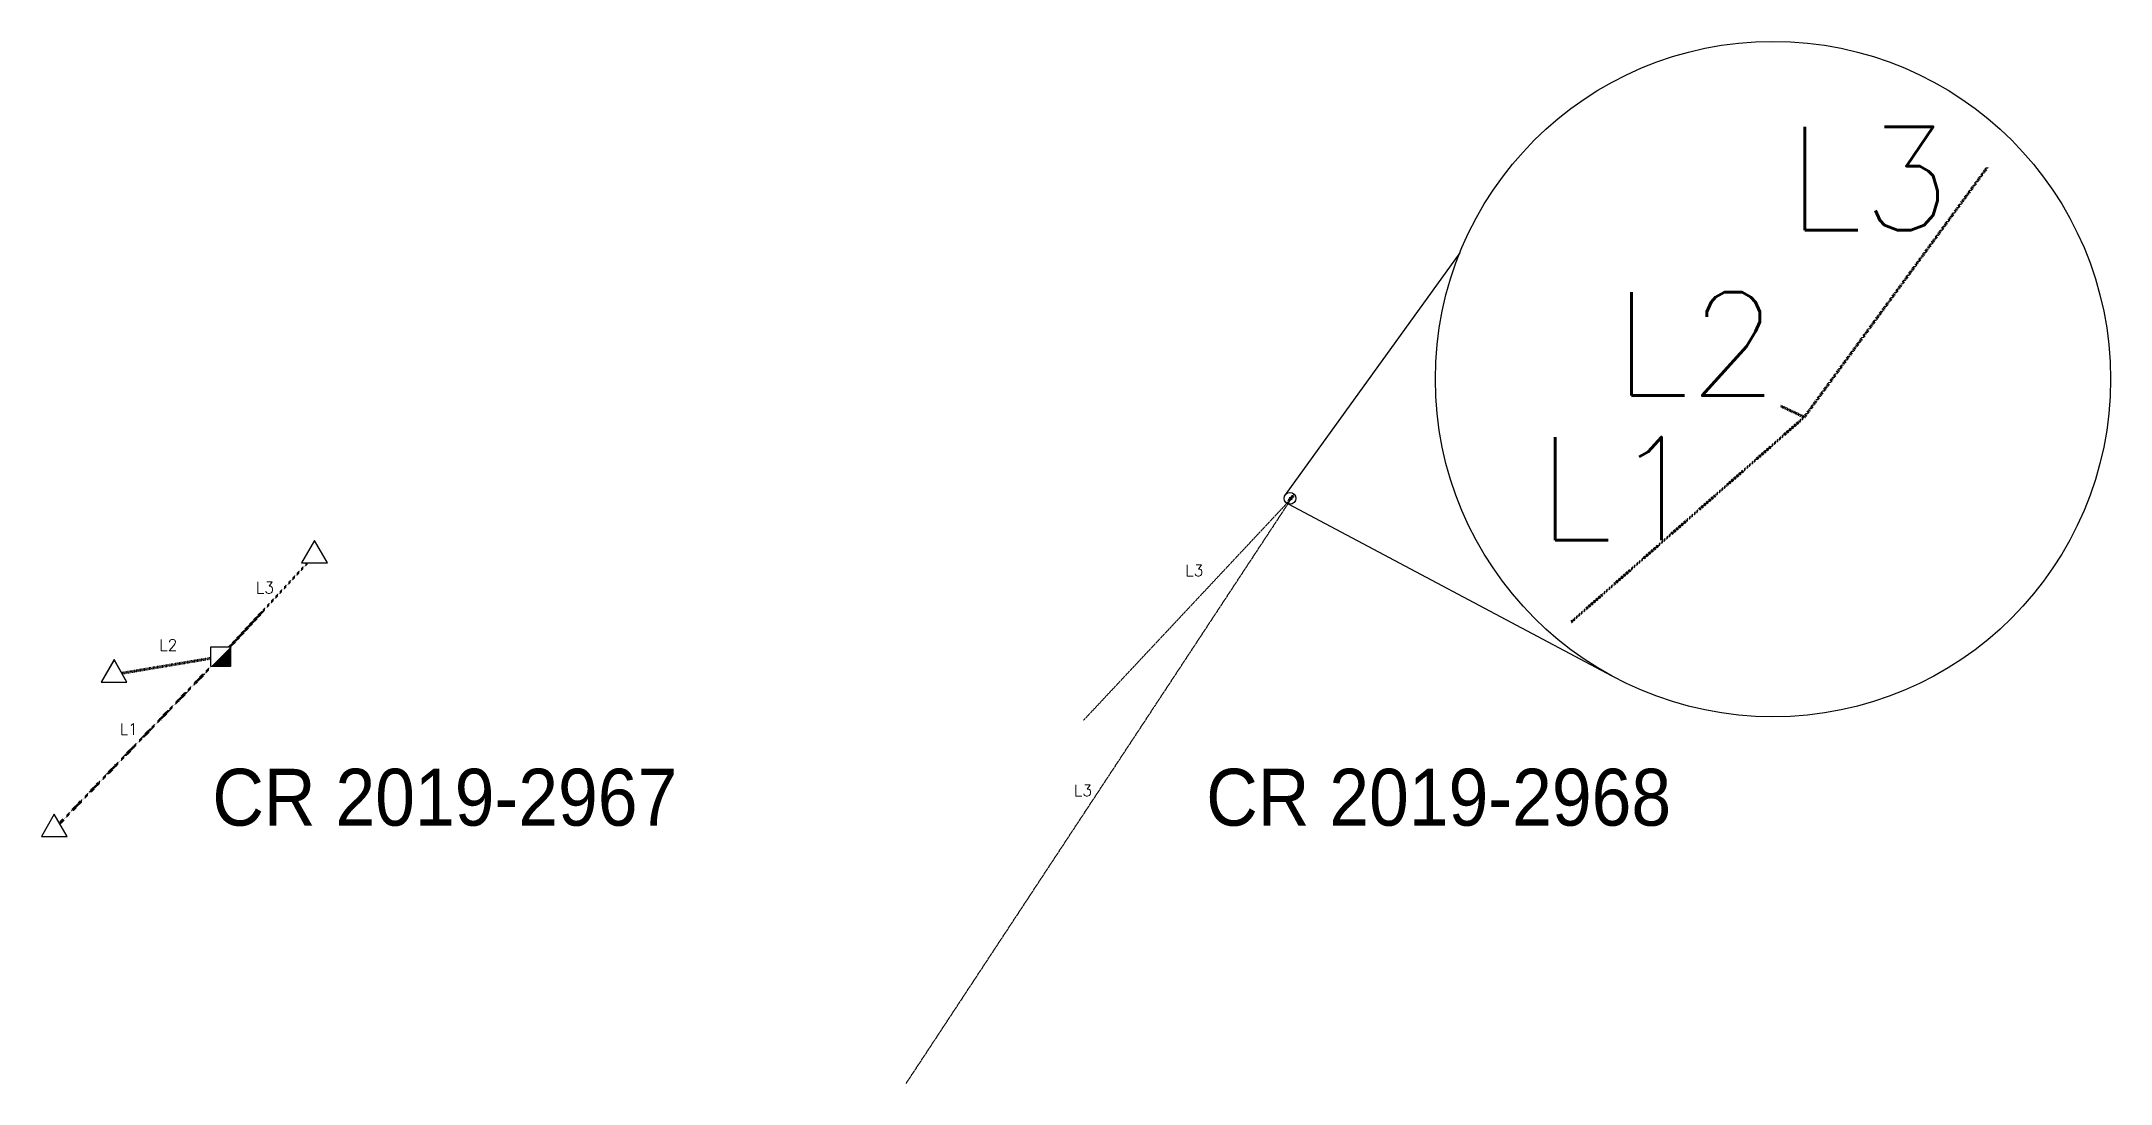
# Model space of a CAD drawing. Extents: x 0 to 6033622, y 0 to 2262275.
# Drawn here: x 6032680 to 6033590, y 2259895 to 2260353 of the extents above; entities that cross this region are included whole.
import ezdxf

# ---------------------------------------------------------------- set-up
doc = ezdxf.new("R2010")
doc.units = 21
doc.header["$MEASUREMENT"] = 0
doc.set_wipeout_variables(frame=1)
doc.linetypes.add('DASHED', pattern=[0.75, 0.5, -0.25])
doc.linetypes.add('DASHED2', pattern=[0.375, 0.25, -0.125])
doc.layers.add('V-LINE-M2M', color=7, linetype='DASHED', lineweight=30)
doc.layers.add('V-LINE-TIE', color=5, linetype='DASHED2', lineweight=60)
doc.layers.add('V-NODE-MON', color=7, linetype='Continuous')
doc.layers.add('V-QAQC-NOTE', color=1, linetype='Continuous', plot=False)
doc.styles.add('SIMPLEX', font='simplex.shx', dxfattribs={"height": 4})
doc.styles.add('Street Dim', font='arial.ttf', dxfattribs={"width": 0.9, "height": 0.1})

msp = doc.modelspace()

# ---------------------------------------------------------------- texts
at = {"layer": 'V-QAQC-NOTE', "ltscale": 0.5, "char_height": 45.387, "attachment_point": 1, "style": 'SIMPLEX'}
for s, insert, width in [('L3', (6033447.67, 2260315.07), 78.2715), ('L2', (6033371.52, 2260242.33), 83.4752), ('L1', (6033337.96, 2260178.72), 55.0658)]:
    msp.add_mtext(s, dxfattribs=dict(at, insert=insert, width=width))
at = {"layer": 'V-QAQC-NOTE', "ltscale": 0.3, "attachment_point": 1}
for s, insert, char_height, width, style in [('L1', (6033228.44, 2260151.57), 0.5, 0.6066, 'SIMPLEX'), ('L2', (6033228.81, 2260152.27), 0.5, 0.9196, 'SIMPLEX'), ('L3', (6033229.65, 2260153.07), 0.5, 0.8623, 'SIMPLEX'), ('L3', (6033183.14, 2260122.6), 5, 10.073, 'SIMPLEX'), ('L3', (6032774.53, 2260115), 5, 10.073, 'SIMPLEX'), ('L2', (6032732.02, 2260089.76), 5, 10.073, 'SIMPLEX'), ('L1', (6032714.64, 2260052.85), 5, 10.073, 'SIMPLEX'), ('CR 2019-2967', (6032755.33, 2260032.89), 25, 202.5887, 'Street Dim'), ('CR 2019-2968', (6033192.29, 2260032.89), 25, 202.5887, 'Street Dim'), ('L3', (6033134.17, 2260025.89), 5, 10.073, 'SIMPLEX')]:
    msp.add_mtext(s, dxfattribs=dict(at, insert=insert, char_height=char_height, width=width, style=style))

# ---------------------------------------------------------------- blocks, each defined once
blk = doc.blocks.new('SV-MONFD-HSQ')
h = blk.add_hatch(color=256)
h.dxf.hatch_style = 1
h.paths.add_polyline_path([(-0.081, -0.081), (0.081, 0.081), (0.081, -0.081)])
blk.add_lwpolyline([(-0.081, -0.081), (0.081, 0.081), (0.081, -0.081)], close=True)
blk.add_wipeout([(-0.081, -0.081), (-0.081, 0.081), (0.081, 0.081)])
blk.add_lwpolyline([(-0.081, 0.081), (0.081, 0.081), (0.081, -0.081), (-0.081, -0.081)], close=True)
blk = doc.blocks.new('SV-MONFD-TR2')
blk.add_wipeout([(0, 0.123), (-0.107, -0.062), (0.107, -0.062)])
blk.add_lwpolyline([(0, 0.124), (-0.107, -0.062), (0.107, -0.062)], close=True)

# ---------------------------------------------------------------- linework, layer by layer
at = {"layer": 'V-LINE-M2M', "ltscale": 0.3}
for points in [[(6033229.73, 2260151.67), (6033060.27, 2259894.51)], [(6033229.73, 2260151.67), (6033138.34, 2260054.19)]]:
    msp.add_lwpolyline(points, dxfattribs=at)
at = {"layer": 'V-LINE-TIE', "ltscale": 0.5}
for p, q in [((6033455.27, 2260187.48), (6033535.7, 2260297.22)), ((6033444.93, 2260192.29), (6033455.27, 2260187.48)), ((6033455.27, 2260187.48), (6033352.79, 2260097.43))]:
    msp.add_line(p, q, dxfattribs=at)
at = {"layer": 'V-LINE-TIE', "ltscale": 0.36}
for p, q in [((6033229.73, 2260151.67), (6033228.6, 2260150.68)), ((6033229.62, 2260151.72), (6033229.73, 2260151.67)), ((6033229.73, 2260151.67), (6033230.62, 2260152.88))]:
    msp.add_line(p, q, dxfattribs=at)
at = {"layer": 'V-LINE-TIE', "ltscale": 0.3}
for points in [[(6032800.23, 2260126.67), (6032759, 2260082.18)], [(6032759, 2260082.18), (6032685.85, 2260006.41)], [(6032759, 2260082.18), (6032712.13, 2260074.31)]]:
    msp.add_lwpolyline(points, dxfattribs=at)
at = {"layer": 'V-QAQC-NOTE', "ltscale": 0.3}
for points in [[(6033303.83, 2260259.74), (6033227.04, 2260153.3)], [(6033228.37, 2260149.28), (6033370.69, 2260073.7)]]:
    msp.add_lwpolyline(points, dxfattribs=at)
for centre, radius in [((6033441.49, 2260204.18), 148.45), ((6033229.11, 2260151.76), 2.58)]:
    msp.add_circle(centre, radius, dxfattribs=at)

msp.set_redraw_order([(e.dxf.handle, doc.entitydb.next_handle()) for e in msp.query("TEXT MTEXT ATTDEF DIMENSION ARC_DIMENSION")])  # texts and dimensions are drawn at this point

# ---------------------------------------------------------------- next in the draw order: block references
at = {"layer": 'V-NODE-MON', "ltscale": 0.3, "xscale": 53.04775246032522, "yscale": 53.04775246032522, "zscale": 53.04775246032522}
for name, p in [('SV-MONFD-TR2', (6032800.23, 2260126.67)), ('SV-MONFD-HSQ', (6032759, 2260082.18)), ('SV-MONFD-TR2', (6032712.13, 2260074.31)), ('SV-MONFD-TR2', (6032685.85, 2260006.41))]:
    msp.add_blockref(name, p, dxfattribs=at)

doc.saveas('drawing.dxf')
